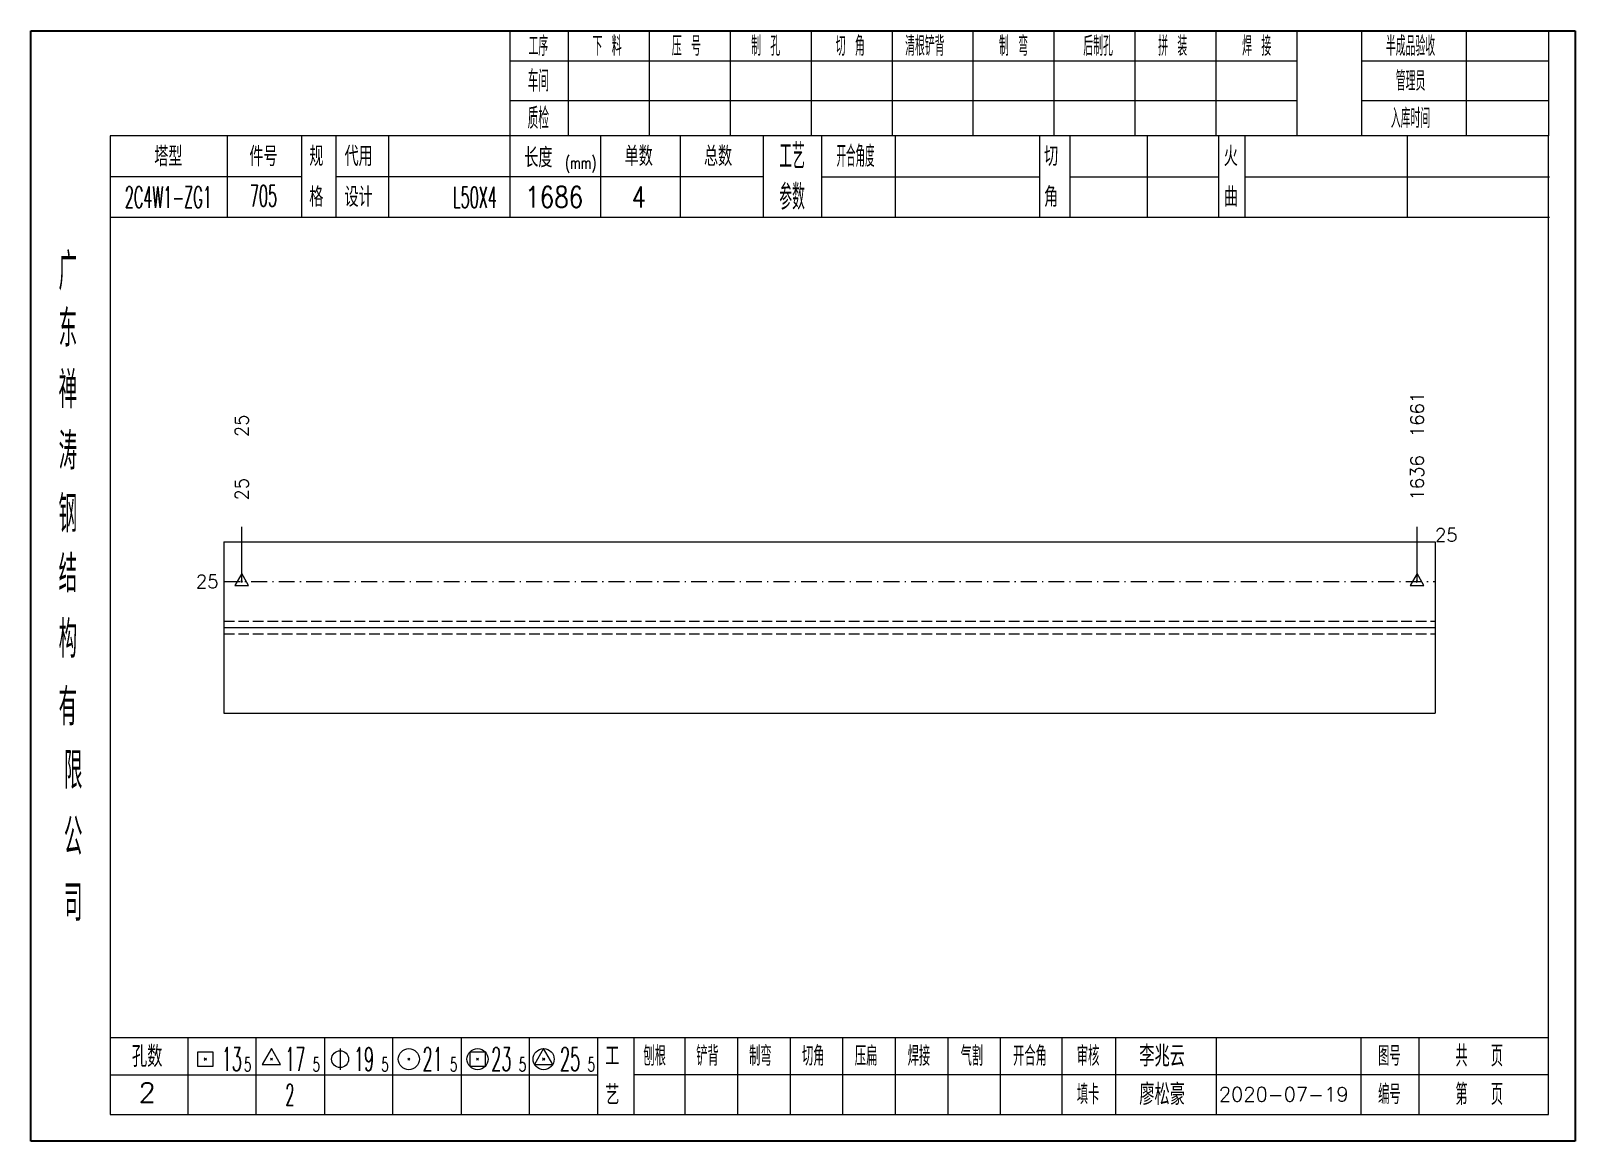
# Model space of a CAD drawing. Extents: x 154981 to 165753, y -86801 to -82885.
# Drawn here: x 157638.6 to 157930.8, y -83126.7 to -82916.7 of the extents above; entities that cross this region are included whole.
import ezdxf
from ezdxf.enums import TextEntityAlignment as Align

# ---------------------------------------------------------------- set-up
doc = ezdxf.new("R2010")
doc.units = 0
doc.header["$MEASUREMENT"] = 0
doc.linetypes.add('一点画线', pattern=[5.2, 3, -1, 0.2, -1])
doc.linetypes.add('虚线', pattern=[2.75, 2, -0.75])
doc.layers.get('0').update_dxf_attribs({"linetype": 'CONTINUOUS', "lineweight": 25})
for name, color, linetype, lineweight in [('1', 7, 'CONTINUOUS', 25), ('4', 7, 'CONTINUOUS', 25), ('5', 7, 'CONTINUOUS', 25)]:
    doc.layers.add(name, color=color, linetype=linetype, lineweight=lineweight)
doc.styles.get("Standard").update_dxf_attribs({"font": 'simplex.shx', "width": 0.7, "height": 3, "bigfont": 'gbhzfs.shx'})

msp = doc.modelspace()

# ---------------------------------------------------------------- texts
at = {"color": 7, "linetype": 'Continuous', "lineweight": 13}
for s, p in [('1661', (157900.86913, -82993.52383)), ('25', (157678.5342, -82993.52383))]:
    msp.add_text(s, height=2.5, rotation=90, dxfattribs=at).set_placement(p, align=Align.MIDDLE_LEFT)
at = {"color": 4, "linetype": 'Continuous', "lineweight": 9}
for s, p in [('1636', (157900.86913, -83005.52383)), ('25', (157678.5342, -83005.52383))]:
    msp.add_text(s, height=2.5, rotation=90, dxfattribs=at).set_placement(p, align=Align.MIDDLE_LEFT)
at = {"color": 7, "linetype": 'Continuous', "lineweight": 13}
msp.add_text('25', height=2.5, dxfattribs=at).set_placement((157904.26666, -83012.02383), align=Align.MIDDLE_LEFT)
msp.add_text('25', height=2.5, dxfattribs=at).set_placement((157674.13666, -83020.82383), align=Align.MIDDLE_RIGHT)
at = {"layer": '4', "color": 1, "linetype": 'Continuous', "lineweight": 25}
for s, height, width, p in [('工序', 3.7, 0.7, (157734.63666, -82919.56733)), ('下 料', 3.7, 0.7, (157747.63666, -82919.56733)), ('压 号', 3.7, 0.7, (157762.63666, -82919.56733)), ('制 孔', 3.7, 0.7, (157777.63666, -82919.56733)), ('切 角', 3.7, 0.7, (157793.63666, -82919.56733)), ('清根铲背 ', 3.7, 0.7, (157808.63666, -82919.56733)), (' 制 弯', 3.7, 0.7, (157823.63666, -82919.56733)), (' 后制孔', 3.7, 0.7, (157839.63666, -82919.56733)), ('拼 装', 3.7, 0.7, (157854.63666, -82919.56733)), (' 焊 接', 3.7, 0.7, (157869.63666, -82919.56733)), ('半成品验收', 3.7, 0.7, (157899.63666, -82919.56733)), ('车间', 4, 0.7, (157734.63666, -82926.16733)), ('管理员', 3.7, 0.7, (157899.63666, -82926.16733)), ('质检', 4, 0.7, (157734.63666, -82933.22733)), ('入库时间', 3.7, 0.7, (157899.63666, -82933.22733)), ('工艺', 4.8, 0.7, (157782.63666, -82940.40733)), ('开合角度', 4, 0.6, (157794.63666, -82940.40733)), ('(mm)', 2.24, 0.7, (157742.63666, -82941.66733)), ('2C4W1-ZG1', 4, 0.5, (157664.63666, -82948.14733)), ('705', 4, 0.5, (157682.63666, -82947.89733)), ('L50X4', 4, 0.5, (157722.63666, -82948.16733)), ('1686', 4, 0.8, (157737.63666, -82948.11733)), ('4', 4, 0.8, (157753.63666, -82948.11733)), ('参数', 4.8, 0.7, (157782.63666, -82948.11733)), ('广', 6.96, 0.7, (157645.63666, -82962.19733)), ('东', 6.96, 0.7, (157645.63666, -82972.98733)), ('禅', 6.96, 0.7, (157645.63666, -82984.57733)), ('涛', 6.96, 0.7, (157645.63666, -82996.17733)), ('钢', 6.96, 0.7, (157645.63666, -83008.06733)), ('结', 6.96, 0.7, (157645.63666, -83019.37733)), ('构', 6.96, 0.7, (157645.63666, -83031.75733)), ('有', 6.96, 0.7, (157645.63666, -83044.56733)), ('限', 6.96, 0.7, (157646.63666, -83056.56733)), ('公', 6.96, 0.7, (157646.63666, -83069.10733)), ('司', 6.96, 0.7, (157646.63666, -83081.58733)), ('13', 4.47, 0.5, (157676.63666, -83111.16733)), ('5', 2.68, 0.6, (157679.63666, -83112.16733)), ('17', 4.47, 0.5, (157688.63666, -83111.16733)), ('5', 2.68, 0.6, (157692.63666, -83112.16733)), ('19', 4.47, 0.5, (157701.63666, -83111.16733)), ('5', 2.68, 0.6, (157705.63666, -83112.16733)), ('21', 4.47, 0.5, (157714.63666, -83111.16733)), ('5', 2.68, 0.6, (157718.63666, -83112.16733)), ('23', 4.47, 0.5, (157727.63666, -83111.16733)), ('5', 2.68, 0.6, (157731.63666, -83112.16733)), ('25', 4.47, 0.5, (157740.63666, -83111.16733)), ('5', 2.68, 0.6, (157744.63666, -83112.16733)), ('刨根', 3.7, 0.8, (157756.63666, -83110.56733)), ('铲背', 3.7, 0.8, (157766.63666, -83110.56733)), ('制弯', 3.7, 0.8, (157776.63666, -83110.56733)), ('切角', 3.7, 0.8, (157786.63666, -83110.56733)), ('压扁', 3.7, 0.8, (157796.63666, -83110.56733)), ('焊接', 3.7, 0.8, (157806.63666, -83110.56733)), ('气割', 3.7, 0.8, (157816.63666, -83110.56733)), ('开合角', 3.7, 0.8, (157827.63666, -83110.56733)), ('审核', 3.7, 0.8, (157838.63666, -83110.56733)), ('图号', 3.7, 0.8, (157895.63666, -83110.56733)), ('共  页', 4, 0.8, (157912.63666, -83110.56733)), ('2', 4, 0.5, (157687.63666, -83117.91733)), ('填卡', 3.7, 0.8, (157838.63666, -83117.83733)), ('编号', 3.7, 0.8, (157895.63666, -83117.83733)), ('第  页', 4, 0.8, (157912.63666, -83117.83733))]:
    msp.add_text(s, height=height, dxfattribs=dict(at, width=width)).set_placement(p, align=Align.MIDDLE_CENTER)
for s, height, p in [('塔型', 3.7, (157664.63666, -82940.43733)), ('件号', 3.7, (157682.63666, -82940.43733)), ('规', 3.7, (157692.63666, -82940.40733)), ('代用', 3.7, (157700.63666, -82940.40733)), ('长度', 3.7, (157734.63666, -82940.66733)), ('单数', 3.7, (157753.63666, -82940.40733)), ('总数', 3.7, (157768.63666, -82940.40733)), ('切', 3.7, (157831.63666, -82940.40733)), ('火', 3.7, (157865.63666, -82940.40733)), ('格', 3.7, (157692.63666, -82948.11733)), ('设计', 3.7, (157700.63666, -82948.11733)), ('角', 3.7, (157831.63666, -82948.11733)), ('曲', 3.7, (157865.63666, -82948.11733)), ('孔数', 4, (157660.63666, -83110.64733)), ('工', 3.7, (157748.63666, -83110.56733)), ('李兆云', 4, (157852.63666, -83110.56733)), ('2', 3.7, (157660.63666, -83117.47733)), ('艺', 3.7, (157748.63666, -83117.91733)), ('廖松豪', 4, (157852.63666, -83117.83733)), ('2020-07-19', 2.7, (157875.63666, -83117.83733))]:
    msp.add_text(s, height=height, dxfattribs=at).set_placement(p, align=Align.MIDDLE_CENTER)

# ---------------------------------------------------------------- blocks, each defined once
blk = doc.blocks.new('孔17.5')
at = {"layer": '5', "color": 7, "linetype": 'Continuous', "lineweight": 13}
for p, q in [((0, 1), (-0.866, -0.5)), ((-0.1, -0.1), (0.1, 0.1)), ((0.1, -0.1), (-0.1, 0.1)), ((0.866, -0.5), (0, 1)), ((-0.866, -0.5), (0.866, -0.5))]:
    blk.add_line(p, q, dxfattribs=at)
blk = doc.blocks.new('CTJGK')
at = {"color": 6, "linetype": 'Continuous'}
for p, q in [((0, 209.97), (292.13, 209.97)), ((0, 0), (0, 209.97)), ((292.13, 209.97), (292.13, 0)), ((292.13, 0), (0, 0))]:
    blk.add_line(p, q, dxfattribs=at)

# ---------------------------------------------------------------- linework, layer by layer
at = {"color": 7, "linetype": 'Continuous', "lineweight": 13}
for p, q in [((157678.5342, -83020.82383), (157678.5342, -83010.52383)), ((157900.86913, -83020.82383), (157900.86913, -83010.52383))]:
    msp.add_line(p, q, dxfattribs=at)
at = {"color": 7, "linetype": 'Continuous', "lineweight": 18}
for p, q in [((157675.13666, -83013.32383), (157675.13666, -83045.72383)), ((157675.13666, -83013.32383), (157904.26666, -83013.32383)), ((157904.26666, -83013.32383), (157904.26666, -83045.72383)), ((157675.13666, -83029.52383), (157904.26666, -83029.52383))]:
    msp.add_line(p, q, dxfattribs=at)
at = {"color": 1, "linetype": '一点画线', "lineweight": 13}
msp.add_line((157675.13666, -83020.82383), (157904.26666, -83020.82383), dxfattribs=at)
at = {"color": 6, "linetype": '虚线', "lineweight": 18}
for p, q in [((157675.13666, -83028.32383), (157904.26666, -83028.32383)), ((157675.13666, -83030.72383), (157904.26666, -83030.72383))]:
    msp.add_line(p, q, dxfattribs=at)
at = {"layer": '1', "color": 7, "linetype": 'Continuous', "lineweight": 18}
msp.add_line((157675.13666, -83045.72383), (157904.26666, -83045.72383), dxfattribs=at)
at = {"layer": '4', "color": 1, "linetype": 'Continuous', "lineweight": 18}
for p, q in [((157638.63666, -82916.69733), (157638.63666, -83126.66733)), ((157930.76666, -82916.69733), (157638.63666, -82916.69733)), ((157729.26666, -82916.69733), (157729.26666, -82936.53733)), ((157740.29666, -82916.69733), (157740.29666, -82936.55733)), ((157755.60666, -82916.69733), (157755.60666, -82936.55733)), ((157770.92666, -82916.69733), (157770.92666, -82936.55733)), ((157786.23666, -82916.69733), (157786.23666, -82936.55733)), ((157801.54666, -82916.69733), (157801.54666, -82936.55733)), ((157816.85666, -82916.69733), (157816.85666, -82936.55733)), ((157832.17666, -82916.69733), (157832.17666, -82936.55733)), ((157847.48666, -82916.69733), (157847.48666, -82936.55733)), ((157862.79666, -82916.69733), (157862.79666, -82936.55733)), ((157878.10666, -82916.69733), (157878.10666, -82936.53733)), ((157878.10666, -82916.69733), (157878.10666, -82936.55733)), ((157890.38666, -82916.69733), (157890.38666, -82936.55733)), ((157910.13666, -82916.69733), (157910.13666, -82936.55733)), ((157925.71666, -82916.69733), (157925.71666, -82936.55733)), ((157930.76666, -82946.49733), (157930.76666, -82916.69733)), ((157878.10666, -82922.42733), (157729.26666, -82922.42733)), ((157925.71666, -82922.42733), (157890.38666, -82922.42733)), ((157878.10666, -82929.90733), (157729.26666, -82929.90733)), ((157925.71666, -82929.90733), (157890.38666, -82929.90733)), ((157653.64666, -82936.55733), (157653.64666, -83121.61733)), ((157925.71666, -82936.55733), (157653.64666, -82936.55733)), ((157675.76666, -82936.54733), (157675.76666, -82951.96733)), ((157689.91666, -82951.96733), (157689.91666, -82936.55733)), ((157696.41666, -82951.96733), (157696.41666, -82936.55733)), ((157706.28666, -82936.55733), (157706.28666, -82951.96733)), ((157729.26666, -82936.53733), (157729.26666, -82951.96733)), ((157746.38666, -82936.55733), (157746.38666, -82951.96733)), ((157761.43666, -82936.55733), (157761.43666, -82951.96733)), ((157777.13666, -82936.55733), (157777.13666, -82951.96733)), ((157788.19666, -82936.55733), (157788.19666, -82951.96733)), ((157802.14666, -82936.55733), (157802.14666, -82951.96733)), ((157829.44666, -82936.55733), (157829.44666, -82951.96733)), ((157835.20666, -82936.55733), (157835.20666, -82951.96733)), ((157849.82666, -82936.55733), (157849.82666, -82951.96733)), ((157863.28666, -82936.55733), (157863.28666, -82951.96733)), ((157868.27666, -82936.55733), (157868.27666, -82951.96733)), ((157899.01666, -82936.55733), (157899.01666, -82951.96733)), ((157925.71666, -83121.61733), (157925.71666, -82936.55733)), ((157689.91666, -82944.31733), (157653.64666, -82944.31733)), ((157777.13666, -82944.26733), (157696.41666, -82944.26733)), ((157788.19666, -82944.26733), (157829.44666, -82944.26733)), ((157835.20666, -82944.26733), (157863.28666, -82944.26733)), ((157868.27666, -82944.26733), (157925.89666, -82944.26733)), ((157930.76666, -83126.66733), (157930.76666, -82946.49733)), ((157925.89666, -82951.96733), (157653.64666, -82951.96733)), ((157653.64666, -83107.08733), (157925.71666, -83107.08733)), ((157668.33666, -83107.08733), (157668.33666, -83121.61733)), ((157681.26666, -83121.61733), (157681.26666, -83107.08733)), ((157694.19666, -83107.08733), (157694.19666, -83121.61733)), ((157707.11666, -83121.61733), (157707.11666, -83107.08733)), ((157720.04666, -83107.08733), (157720.04666, -83121.61733)), ((157732.97666, -83121.61733), (157732.97666, -83107.08733)), ((157745.89666, -83121.61733), (157745.89666, -83107.08733)), ((157752.76666, -83121.61733), (157752.76666, -83107.08733)), ((157762.42666, -83121.61733), (157762.42666, -83107.08733)), ((157772.36666, -83121.61733), (157772.36666, -83107.08733)), ((157782.30666, -83121.61733), (157782.30666, -83107.08733)), ((157792.25666, -83121.61733), (157792.25666, -83107.08733)), ((157802.19666, -83121.61733), (157802.19666, -83107.08733)), ((157812.13666, -83121.61733), (157812.13666, -83107.08733)), ((157822.08666, -83121.61733), (157822.08666, -83107.08733)), ((157833.72666, -83121.61733), (157833.72666, -83107.08733)), ((157843.87666, -83121.61733), (157843.87666, -83107.08733)), ((157862.93666, -83121.61733), (157862.93666, -83107.08733)), ((157890.31666, -83121.61733), (157890.31666, -83107.08733)), ((157901.27666, -83121.61733), (157901.27666, -83107.08733)), ((157745.89666, -83114.21733), (157653.64666, -83114.21733)), ((157752.72666, -83114.05733), (157925.71666, -83114.05733)), ((157653.64666, -83121.61733), (157925.71666, -83121.61733)), ((157638.63666, -83126.66733), (157930.76666, -83126.66733))]:
    msp.add_line(p, q, dxfattribs=at)
at = {"layer": '4', "color": 7, "linetype": 'Continuous', "lineweight": 13}
for p, q in [((157670.22266, -83112.58133), (157670.22266, -83109.75333)), ((157670.22266, -83109.75333), (157673.05066, -83109.75333)), ((157671.43666, -83111.36733), (157671.83666, -83110.96733)), ((157671.83666, -83111.36733), (157671.43666, -83110.96733)), ((157673.05066, -83109.75333), (157673.05066, -83112.58133)), ((157684.13666, -83109.16733), (157682.40466, -83112.16733)), ((157683.93666, -83111.36733), (157684.33666, -83110.96733)), ((157684.33666, -83111.36733), (157683.93666, -83110.96733)), ((157685.86866, -83112.16733), (157684.13666, -83109.16733)), ((157697.13666, -83109.16733), (157697.13666, -83113.16733)), ((157709.93666, -83111.36733), (157710.33666, -83110.96733)), ((157710.33666, -83111.36733), (157709.93666, -83110.96733)), ((157721.72266, -83112.58133), (157721.72266, -83109.75333)), ((157721.72266, -83109.75333), (157724.55066, -83109.75333)), ((157722.93666, -83111.36733), (157723.33666, -83110.96733)), ((157723.33666, -83111.36733), (157722.93666, -83110.96733)), ((157724.55066, -83109.75333), (157724.55066, -83112.58133)), ((157735.63666, -83109.16733), (157733.90466, -83112.16733)), ((157735.43666, -83111.36733), (157735.83666, -83110.96733)), ((157735.83666, -83111.36733), (157735.43666, -83110.96733)), ((157737.36866, -83112.16733), (157735.63666, -83109.16733)), ((157673.05066, -83112.58133), (157670.22266, -83112.58133)), ((157682.40466, -83112.16733), (157685.86866, -83112.16733)), ((157724.55066, -83112.58133), (157721.72266, -83112.58133)), ((157733.90466, -83112.16733), (157737.36866, -83112.16733))]:
    msp.add_line(p, q, dxfattribs=at)
for centre, radius in [((157697.13666, -83111.16733), 1.6), ((157710.13666, -83111.16733), 2), ((157723.13666, -83111.16733), 2), ((157735.63666, -83111.16733), 2)]:
    msp.add_circle(centre, radius, dxfattribs=at)

# ---------------------------------------------------------------- block references
at = {"color": 0, "linetype": 'Continuous'}
msp.add_blockref('CTJGK', (157638.63666, -83126.66733), dxfattribs=at)
at = {"color": 4, "linetype": 'Continuous', "lineweight": 9, "xscale": 1.5, "yscale": 1.5, "zscale": 1.5}
for p in [(157678.5342, -83020.82383), (157900.86913, -83020.82383)]:
    msp.add_blockref('孔17.5', p, dxfattribs=at)

msp.set_redraw_order([(e.dxf.handle, doc.entitydb.next_handle()) for e in msp.query("TEXT MTEXT ATTDEF DIMENSION ARC_DIMENSION")])  # texts and dimensions are drawn at this point

doc.saveas('drawing.dxf')
